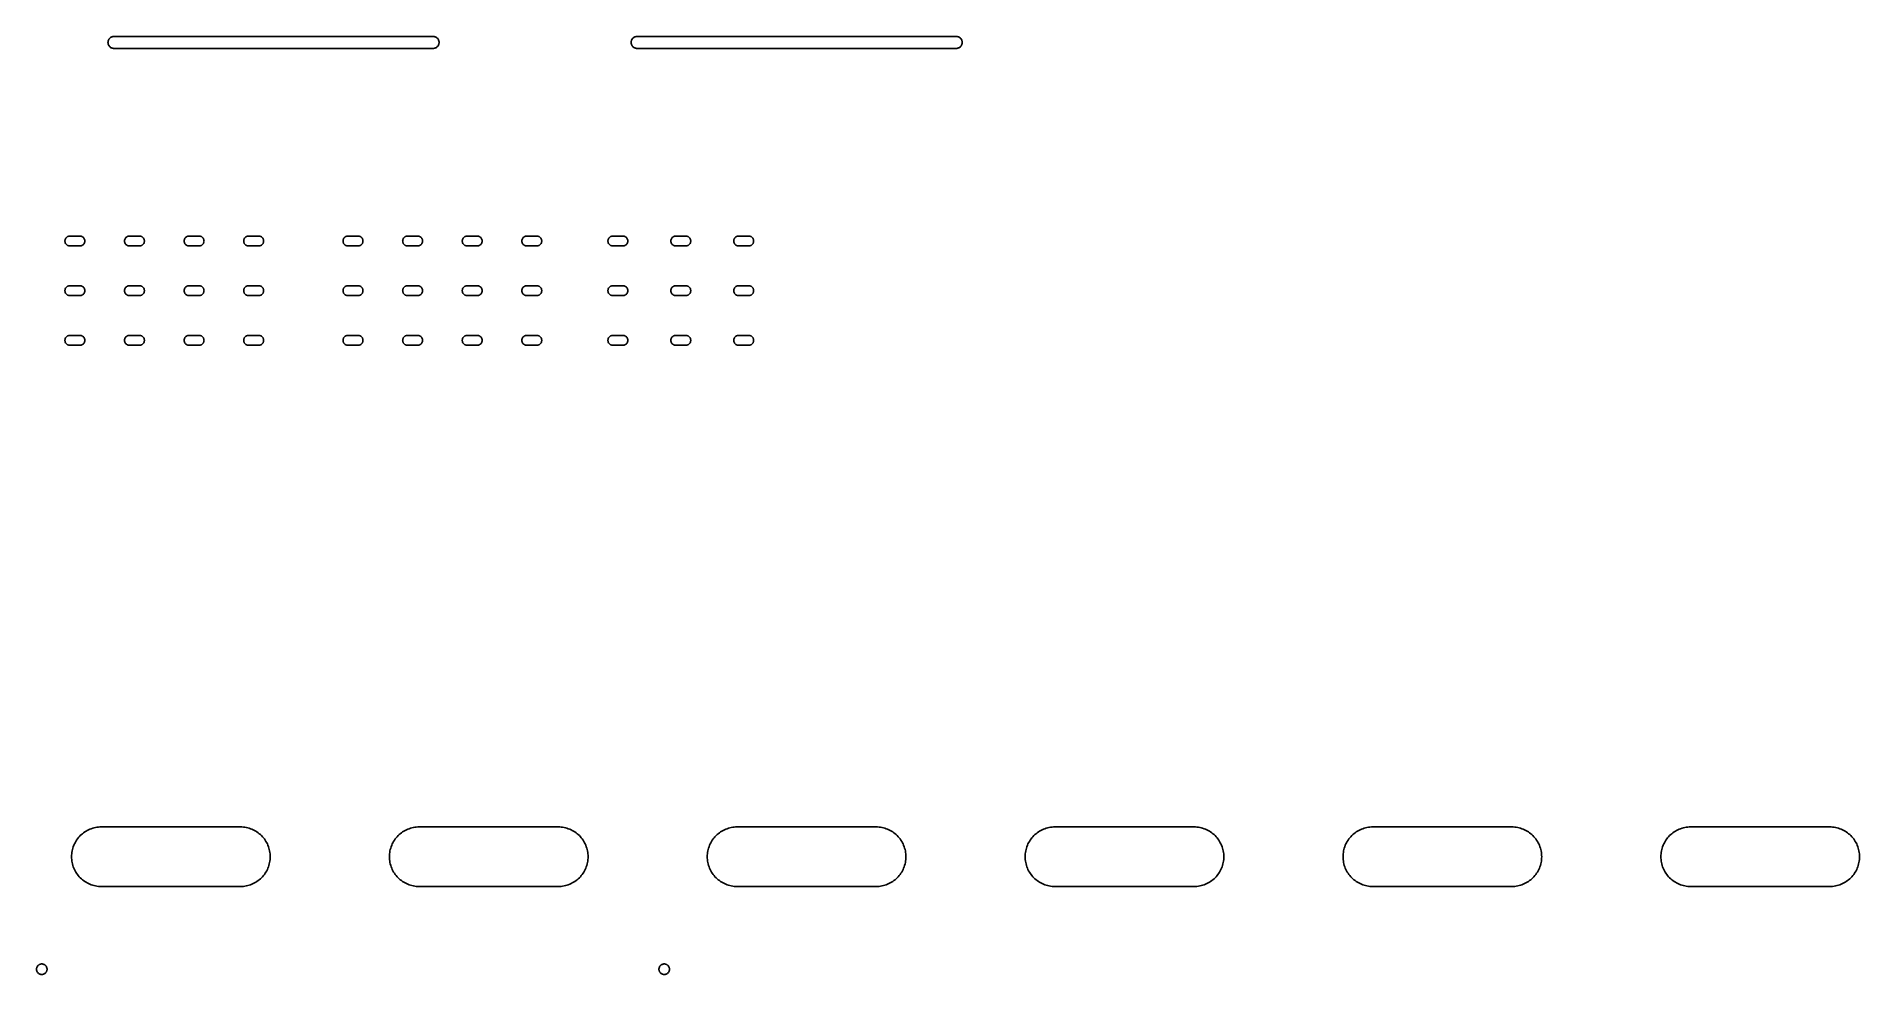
# Model space of a CAD drawing. Header units: millimetres. Extents: x 10 to 561, y -326 to -42.
import ezdxf

# ---------------------------------------------------------------- set-up
doc = ezdxf.new("R2010")
doc.units = ezdxf.units.MM
doc.layers.add('cut_inner', color=7, linetype='Continuous')

msp = doc.modelspace()

# ---------------------------------------------------------------- linework, layer by layer
at = {"layer": 'cut_inner'}
for points in [[(33.8, -45.8), (130.2, -45.8), (130.38, -45.79), (130.55, -45.77), (130.72, -45.72), (130.89, -45.66), (131.05, -45.59), (131.2, -45.5), (131.34, -45.39), (131.47, -45.27), (131.59, -45.14), (131.7, -45), (131.79, -44.85), (131.86, -44.69), (131.92, -44.52), (131.97, -44.35), (131.99, -44.18), (132, -44), (132, -44), (131.99, -43.82), (131.97, -43.65), (131.92, -43.48), (131.86, -43.31), (131.79, -43.15), (131.7, -43), (131.59, -42.86), (131.47, -42.73), (131.34, -42.61), (131.2, -42.5), (131.05, -42.41), (130.89, -42.34), (130.72, -42.28), (130.55, -42.23), (130.38, -42.21), (130.2, -42.2), (33.8, -42.2), (33.62, -42.21), (33.45, -42.23), (33.28, -42.28), (33.11, -42.34), (32.95, -42.41), (32.8, -42.5), (32.66, -42.61), (32.53, -42.73), (32.41, -42.86), (32.3, -43), (32.21, -43.15), (32.14, -43.31), (32.08, -43.48), (32.03, -43.65), (32.01, -43.82), (32, -44), (32, -44), (32.01, -44.18), (32.03, -44.35), (32.08, -44.52), (32.14, -44.69), (32.21, -44.85), (32.3, -45), (32.41, -45.14), (32.53, -45.27), (32.66, -45.39), (32.8, -45.5), (32.95, -45.59), (33.11, -45.66), (33.28, -45.72), (33.45, -45.77), (33.62, -45.79), (33.8, -45.8)], [(191.8, -45.8), (288.2, -45.8), (288.38, -45.79), (288.55, -45.77), (288.72, -45.72), (288.89, -45.66), (289.05, -45.59), (289.2, -45.5), (289.34, -45.39), (289.47, -45.27), (289.59, -45.14), (289.7, -45), (289.79, -44.85), (289.86, -44.69), (289.92, -44.52), (289.97, -44.35), (289.99, -44.18), (290, -44), (290, -44), (289.99, -43.82), (289.97, -43.65), (289.92, -43.48), (289.86, -43.31), (289.79, -43.15), (289.7, -43), (289.59, -42.86), (289.47, -42.73), (289.34, -42.61), (289.2, -42.5), (289.05, -42.41), (288.89, -42.34), (288.72, -42.28), (288.55, -42.23), (288.38, -42.21), (288.2, -42.2), (191.8, -42.2), (191.62, -42.21), (191.45, -42.23), (191.28, -42.28), (191.11, -42.34), (190.95, -42.41), (190.8, -42.5), (190.66, -42.61), (190.53, -42.73), (190.41, -42.86), (190.3, -43), (190.21, -43.15), (190.14, -43.31), (190.08, -43.48), (190.03, -43.65), (190.01, -43.82), (190, -44), (190, -44), (190.01, -44.18), (190.03, -44.35), (190.08, -44.52), (190.14, -44.69), (190.21, -44.85), (190.3, -45), (190.41, -45.14), (190.53, -45.27), (190.66, -45.39), (190.8, -45.5), (190.95, -45.59), (191.11, -45.66), (191.28, -45.72), (191.45, -45.77), (191.62, -45.79), (191.8, -45.8)], [(20.5, -105.5), (23.5, -105.5), (23.65, -105.49), (23.79, -105.47), (23.94, -105.44), (24.07, -105.39), (24.21, -105.32), (24.33, -105.25), (24.45, -105.16), (24.56, -105.06), (24.66, -104.95), (24.75, -104.83), (24.82, -104.71), (24.89, -104.57), (24.94, -104.44), (24.97, -104.29), (24.99, -104.15), (25, -104), (25, -104), (24.99, -103.85), (24.97, -103.71), (24.94, -103.56), (24.89, -103.43), (24.82, -103.29), (24.75, -103.17), (24.66, -103.05), (24.56, -102.94), (24.45, -102.84), (24.33, -102.75), (24.21, -102.68), (24.07, -102.61), (23.94, -102.56), (23.79, -102.53), (23.65, -102.51), (23.5, -102.5), (20.5, -102.5), (20.35, -102.51), (20.21, -102.53), (20.06, -102.56), (19.93, -102.61), (19.79, -102.68), (19.67, -102.75), (19.55, -102.84), (19.44, -102.94), (19.34, -103.05), (19.25, -103.17), (19.18, -103.29), (19.11, -103.43), (19.06, -103.56), (19.03, -103.71), (19.01, -103.85), (19, -104), (19, -104), (19.01, -104.15), (19.03, -104.29), (19.06, -104.44), (19.11, -104.57), (19.18, -104.71), (19.25, -104.83), (19.34, -104.95), (19.44, -105.06), (19.55, -105.16), (19.67, -105.25), (19.79, -105.32), (19.93, -105.39), (20.06, -105.44), (20.21, -105.47), (20.35, -105.49), (20.5, -105.5)], [(38.5, -105.5), (41.5, -105.5), (41.65, -105.49), (41.79, -105.47), (41.94, -105.44), (42.07, -105.39), (42.21, -105.32), (42.33, -105.25), (42.45, -105.16), (42.56, -105.06), (42.66, -104.95), (42.75, -104.83), (42.82, -104.71), (42.89, -104.57), (42.94, -104.44), (42.97, -104.29), (42.99, -104.15), (43, -104), (43, -104), (42.99, -103.85), (42.97, -103.71), (42.94, -103.56), (42.89, -103.43), (42.82, -103.29), (42.75, -103.17), (42.66, -103.05), (42.56, -102.94), (42.45, -102.84), (42.33, -102.75), (42.21, -102.68), (42.07, -102.61), (41.94, -102.56), (41.79, -102.53), (41.65, -102.51), (41.5, -102.5), (38.5, -102.5), (38.35, -102.51), (38.21, -102.53), (38.06, -102.56), (37.93, -102.61), (37.79, -102.68), (37.67, -102.75), (37.55, -102.84), (37.44, -102.94), (37.34, -103.05), (37.25, -103.17), (37.18, -103.29), (37.11, -103.43), (37.06, -103.56), (37.03, -103.71), (37.01, -103.85), (37, -104), (37, -104), (37.01, -104.15), (37.03, -104.29), (37.06, -104.44), (37.11, -104.57), (37.18, -104.71), (37.25, -104.83), (37.34, -104.95), (37.44, -105.06), (37.55, -105.16), (37.67, -105.25), (37.79, -105.32), (37.93, -105.39), (38.06, -105.44), (38.21, -105.47), (38.35, -105.49), (38.5, -105.5)], [(56.5, -105.5), (59.5, -105.5), (59.65, -105.49), (59.79, -105.47), (59.94, -105.44), (60.07, -105.39), (60.21, -105.32), (60.33, -105.25), (60.45, -105.16), (60.56, -105.06), (60.66, -104.95), (60.75, -104.83), (60.82, -104.71), (60.89, -104.57), (60.94, -104.44), (60.97, -104.29), (60.99, -104.15), (61, -104), (61, -104), (60.99, -103.85), (60.97, -103.71), (60.94, -103.56), (60.89, -103.43), (60.82, -103.29), (60.75, -103.17), (60.66, -103.05), (60.56, -102.94), (60.45, -102.84), (60.33, -102.75), (60.21, -102.68), (60.07, -102.61), (59.94, -102.56), (59.79, -102.53), (59.65, -102.51), (59.5, -102.5), (56.5, -102.5), (56.35, -102.51), (56.21, -102.53), (56.06, -102.56), (55.93, -102.61), (55.79, -102.68), (55.67, -102.75), (55.55, -102.84), (55.44, -102.94), (55.34, -103.05), (55.25, -103.17), (55.18, -103.29), (55.11, -103.43), (55.06, -103.56), (55.03, -103.71), (55.01, -103.85), (55, -104), (55, -104), (55.01, -104.15), (55.03, -104.29), (55.06, -104.44), (55.11, -104.57), (55.18, -104.71), (55.25, -104.83), (55.34, -104.95), (55.44, -105.06), (55.55, -105.16), (55.67, -105.25), (55.79, -105.32), (55.93, -105.39), (56.06, -105.44), (56.21, -105.47), (56.35, -105.49), (56.5, -105.5)], [(74.5, -105.5), (77.5, -105.5), (77.65, -105.49), (77.79, -105.47), (77.94, -105.44), (78.07, -105.39), (78.21, -105.32), (78.33, -105.25), (78.45, -105.16), (78.56, -105.06), (78.66, -104.95), (78.75, -104.83), (78.82, -104.71), (78.89, -104.57), (78.94, -104.44), (78.97, -104.29), (78.99, -104.15), (79, -104), (79, -104), (78.99, -103.85), (78.97, -103.71), (78.94, -103.56), (78.89, -103.43), (78.82, -103.29), (78.75, -103.17), (78.66, -103.05), (78.56, -102.94), (78.45, -102.84), (78.33, -102.75), (78.21, -102.68), (78.07, -102.61), (77.94, -102.56), (77.79, -102.53), (77.65, -102.51), (77.5, -102.5), (74.5, -102.5), (74.35, -102.51), (74.21, -102.53), (74.06, -102.56), (73.93, -102.61), (73.79, -102.68), (73.67, -102.75), (73.55, -102.84), (73.44, -102.94), (73.34, -103.05), (73.25, -103.17), (73.18, -103.29), (73.11, -103.43), (73.06, -103.56), (73.03, -103.71), (73.01, -103.85), (73, -104), (73, -104), (73.01, -104.15), (73.03, -104.29), (73.06, -104.44), (73.11, -104.57), (73.18, -104.71), (73.25, -104.83), (73.34, -104.95), (73.44, -105.06), (73.55, -105.16), (73.67, -105.25), (73.79, -105.32), (73.93, -105.39), (74.06, -105.44), (74.21, -105.47), (74.35, -105.49), (74.5, -105.5)], [(104.5, -105.5), (107.5, -105.5), (107.65, -105.49), (107.79, -105.47), (107.94, -105.44), (108.07, -105.39), (108.21, -105.32), (108.33, -105.25), (108.45, -105.16), (108.56, -105.06), (108.66, -104.95), (108.75, -104.83), (108.82, -104.71), (108.89, -104.57), (108.94, -104.44), (108.97, -104.29), (108.99, -104.15), (109, -104), (109, -104), (108.99, -103.85), (108.97, -103.71), (108.94, -103.56), (108.89, -103.43), (108.82, -103.29), (108.75, -103.17), (108.66, -103.05), (108.56, -102.94), (108.45, -102.84), (108.33, -102.75), (108.21, -102.68), (108.07, -102.61), (107.94, -102.56), (107.79, -102.53), (107.65, -102.51), (107.5, -102.5), (104.5, -102.5), (104.35, -102.51), (104.21, -102.53), (104.06, -102.56), (103.93, -102.61), (103.79, -102.68), (103.67, -102.75), (103.55, -102.84), (103.44, -102.94), (103.34, -103.05), (103.25, -103.17), (103.18, -103.29), (103.11, -103.43), (103.06, -103.56), (103.03, -103.71), (103.01, -103.85), (103, -104), (103, -104), (103.01, -104.15), (103.03, -104.29), (103.06, -104.44), (103.11, -104.57), (103.18, -104.71), (103.25, -104.83), (103.34, -104.95), (103.44, -105.06), (103.55, -105.16), (103.67, -105.25), (103.79, -105.32), (103.93, -105.39), (104.06, -105.44), (104.21, -105.47), (104.35, -105.49), (104.5, -105.5)], [(122.5, -105.5), (125.5, -105.5), (125.65, -105.49), (125.79, -105.47), (125.94, -105.44), (126.07, -105.39), (126.21, -105.32), (126.33, -105.25), (126.45, -105.16), (126.56, -105.06), (126.66, -104.95), (126.75, -104.83), (126.82, -104.71), (126.89, -104.57), (126.94, -104.44), (126.97, -104.29), (126.99, -104.15), (127, -104), (127, -104), (126.99, -103.85), (126.97, -103.71), (126.94, -103.56), (126.89, -103.43), (126.82, -103.29), (126.75, -103.17), (126.66, -103.05), (126.56, -102.94), (126.45, -102.84), (126.33, -102.75), (126.21, -102.68), (126.07, -102.61), (125.94, -102.56), (125.79, -102.53), (125.65, -102.51), (125.5, -102.5), (122.5, -102.5), (122.35, -102.51), (122.21, -102.53), (122.06, -102.56), (121.93, -102.61), (121.79, -102.68), (121.67, -102.75), (121.55, -102.84), (121.44, -102.94), (121.34, -103.05), (121.25, -103.17), (121.18, -103.29), (121.11, -103.43), (121.06, -103.56), (121.03, -103.71), (121.01, -103.85), (121, -104), (121, -104), (121.01, -104.15), (121.03, -104.29), (121.06, -104.44), (121.11, -104.57), (121.18, -104.71), (121.25, -104.83), (121.34, -104.95), (121.44, -105.06), (121.55, -105.16), (121.67, -105.25), (121.79, -105.32), (121.93, -105.39), (122.06, -105.44), (122.21, -105.47), (122.35, -105.49), (122.5, -105.5)], [(140.5, -105.5), (143.5, -105.5), (143.65, -105.49), (143.79, -105.47), (143.94, -105.44), (144.07, -105.39), (144.21, -105.32), (144.33, -105.25), (144.45, -105.16), (144.56, -105.06), (144.66, -104.95), (144.75, -104.83), (144.82, -104.71), (144.89, -104.57), (144.94, -104.44), (144.97, -104.29), (144.99, -104.15), (145, -104), (145, -104), (144.99, -103.85), (144.97, -103.71), (144.94, -103.56), (144.89, -103.43), (144.82, -103.29), (144.75, -103.17), (144.66, -103.05), (144.56, -102.94), (144.45, -102.84), (144.33, -102.75), (144.21, -102.68), (144.07, -102.61), (143.94, -102.56), (143.79, -102.53), (143.65, -102.51), (143.5, -102.5), (140.5, -102.5), (140.35, -102.51), (140.21, -102.53), (140.06, -102.56), (139.93, -102.61), (139.79, -102.68), (139.67, -102.75), (139.55, -102.84), (139.44, -102.94), (139.34, -103.05), (139.25, -103.17), (139.18, -103.29), (139.11, -103.43), (139.06, -103.56), (139.03, -103.71), (139.01, -103.85), (139, -104), (139, -104), (139.01, -104.15), (139.03, -104.29), (139.06, -104.44), (139.11, -104.57), (139.18, -104.71), (139.25, -104.83), (139.34, -104.95), (139.44, -105.06), (139.55, -105.16), (139.67, -105.25), (139.79, -105.32), (139.93, -105.39), (140.06, -105.44), (140.21, -105.47), (140.35, -105.49), (140.5, -105.5)], [(158.5, -105.5), (161.5, -105.5), (161.65, -105.49), (161.79, -105.47), (161.94, -105.44), (162.07, -105.39), (162.21, -105.32), (162.33, -105.25), (162.45, -105.16), (162.56, -105.06), (162.66, -104.95), (162.75, -104.83), (162.82, -104.71), (162.89, -104.57), (162.94, -104.44), (162.97, -104.29), (162.99, -104.15), (163, -104), (163, -104), (162.99, -103.85), (162.97, -103.71), (162.94, -103.56), (162.89, -103.43), (162.82, -103.29), (162.75, -103.17), (162.66, -103.05), (162.56, -102.94), (162.45, -102.84), (162.33, -102.75), (162.21, -102.68), (162.07, -102.61), (161.94, -102.56), (161.79, -102.53), (161.65, -102.51), (161.5, -102.5), (158.5, -102.5), (158.35, -102.51), (158.21, -102.53), (158.06, -102.56), (157.93, -102.61), (157.79, -102.68), (157.67, -102.75), (157.55, -102.84), (157.44, -102.94), (157.34, -103.05), (157.25, -103.17), (157.18, -103.29), (157.11, -103.43), (157.06, -103.56), (157.03, -103.71), (157.01, -103.85), (157, -104), (157, -104), (157.01, -104.15), (157.03, -104.29), (157.06, -104.44), (157.11, -104.57), (157.18, -104.71), (157.25, -104.83), (157.34, -104.95), (157.44, -105.06), (157.55, -105.16), (157.67, -105.25), (157.79, -105.32), (157.93, -105.39), (158.06, -105.44), (158.21, -105.47), (158.35, -105.49), (158.5, -105.5)], [(184.5, -105.5), (187.5, -105.5), (187.65, -105.49), (187.79, -105.47), (187.94, -105.44), (188.07, -105.39), (188.21, -105.32), (188.33, -105.25), (188.45, -105.16), (188.56, -105.06), (188.66, -104.95), (188.75, -104.83), (188.82, -104.71), (188.89, -104.57), (188.94, -104.44), (188.97, -104.29), (188.99, -104.15), (189, -104), (189, -104), (188.99, -103.85), (188.97, -103.71), (188.94, -103.56), (188.89, -103.43), (188.82, -103.29), (188.75, -103.17), (188.66, -103.05), (188.56, -102.94), (188.45, -102.84), (188.33, -102.75), (188.21, -102.68), (188.07, -102.61), (187.94, -102.56), (187.79, -102.53), (187.65, -102.51), (187.5, -102.5), (184.5, -102.5), (184.35, -102.51), (184.21, -102.53), (184.06, -102.56), (183.93, -102.61), (183.79, -102.68), (183.67, -102.75), (183.55, -102.84), (183.44, -102.94), (183.34, -103.05), (183.25, -103.17), (183.18, -103.29), (183.11, -103.43), (183.06, -103.56), (183.03, -103.71), (183.01, -103.85), (183, -104), (183, -104), (183.01, -104.15), (183.03, -104.29), (183.06, -104.44), (183.11, -104.57), (183.18, -104.71), (183.25, -104.83), (183.34, -104.95), (183.44, -105.06), (183.55, -105.16), (183.67, -105.25), (183.79, -105.32), (183.93, -105.39), (184.06, -105.44), (184.21, -105.47), (184.35, -105.49), (184.5, -105.5)], [(203.5, -105.5), (206.5, -105.5), (206.65, -105.49), (206.79, -105.47), (206.94, -105.44), (207.07, -105.39), (207.21, -105.32), (207.33, -105.25), (207.45, -105.16), (207.56, -105.06), (207.66, -104.95), (207.75, -104.83), (207.82, -104.71), (207.89, -104.57), (207.94, -104.44), (207.97, -104.29), (207.99, -104.15), (208, -104), (208, -104), (207.99, -103.85), (207.97, -103.71), (207.94, -103.56), (207.89, -103.43), (207.82, -103.29), (207.75, -103.17), (207.66, -103.05), (207.56, -102.94), (207.45, -102.84), (207.33, -102.75), (207.21, -102.68), (207.07, -102.61), (206.94, -102.56), (206.79, -102.53), (206.65, -102.51), (206.5, -102.5), (203.5, -102.5), (203.35, -102.51), (203.21, -102.53), (203.06, -102.56), (202.93, -102.61), (202.79, -102.68), (202.67, -102.75), (202.55, -102.84), (202.44, -102.94), (202.34, -103.05), (202.25, -103.17), (202.18, -103.29), (202.11, -103.43), (202.06, -103.56), (202.03, -103.71), (202.01, -103.85), (202, -104), (202, -104), (202.01, -104.15), (202.03, -104.29), (202.06, -104.44), (202.11, -104.57), (202.18, -104.71), (202.25, -104.83), (202.34, -104.95), (202.44, -105.06), (202.55, -105.16), (202.67, -105.25), (202.79, -105.32), (202.93, -105.39), (203.06, -105.44), (203.21, -105.47), (203.35, -105.49), (203.5, -105.5)], [(222.5, -105.5), (225.5, -105.5), (225.65, -105.49), (225.79, -105.47), (225.94, -105.44), (226.07, -105.39), (226.21, -105.32), (226.33, -105.25), (226.45, -105.16), (226.56, -105.06), (226.66, -104.95), (226.75, -104.83), (226.82, -104.71), (226.89, -104.57), (226.94, -104.44), (226.97, -104.29), (226.99, -104.15), (227, -104), (227, -104), (226.99, -103.85), (226.97, -103.71), (226.94, -103.56), (226.89, -103.43), (226.82, -103.29), (226.75, -103.17), (226.66, -103.05), (226.56, -102.94), (226.45, -102.84), (226.33, -102.75), (226.21, -102.68), (226.07, -102.61), (225.94, -102.56), (225.79, -102.53), (225.65, -102.51), (225.5, -102.5), (222.5, -102.5), (222.35, -102.51), (222.21, -102.53), (222.06, -102.56), (221.93, -102.61), (221.79, -102.68), (221.67, -102.75), (221.55, -102.84), (221.44, -102.94), (221.34, -103.05), (221.25, -103.17), (221.18, -103.29), (221.11, -103.43), (221.06, -103.56), (221.03, -103.71), (221.01, -103.85), (221, -104), (221, -104), (221.01, -104.15), (221.03, -104.29), (221.06, -104.44), (221.11, -104.57), (221.18, -104.71), (221.25, -104.83), (221.34, -104.95), (221.44, -105.06), (221.55, -105.16), (221.67, -105.25), (221.79, -105.32), (221.93, -105.39), (222.06, -105.44), (222.21, -105.47), (222.35, -105.49), (222.5, -105.5)], [(20.5, -120.5), (23.5, -120.5), (23.65, -120.49), (23.79, -120.47), (23.94, -120.44), (24.07, -120.39), (24.21, -120.32), (24.33, -120.25), (24.45, -120.16), (24.56, -120.06), (24.66, -119.95), (24.75, -119.83), (24.82, -119.71), (24.89, -119.57), (24.94, -119.44), (24.97, -119.29), (24.99, -119.15), (25, -119), (25, -119), (24.99, -118.85), (24.97, -118.71), (24.94, -118.56), (24.89, -118.43), (24.82, -118.29), (24.75, -118.17), (24.66, -118.05), (24.56, -117.94), (24.45, -117.84), (24.33, -117.75), (24.21, -117.68), (24.07, -117.61), (23.94, -117.56), (23.79, -117.53), (23.65, -117.51), (23.5, -117.5), (20.5, -117.5), (20.35, -117.51), (20.21, -117.53), (20.06, -117.56), (19.93, -117.61), (19.79, -117.68), (19.67, -117.75), (19.55, -117.84), (19.44, -117.94), (19.34, -118.05), (19.25, -118.17), (19.18, -118.29), (19.11, -118.43), (19.06, -118.56), (19.03, -118.71), (19.01, -118.85), (19, -119), (19, -119), (19.01, -119.15), (19.03, -119.29), (19.06, -119.44), (19.11, -119.57), (19.18, -119.71), (19.25, -119.83), (19.34, -119.95), (19.44, -120.06), (19.55, -120.16), (19.67, -120.25), (19.79, -120.32), (19.93, -120.39), (20.06, -120.44), (20.21, -120.47), (20.35, -120.49), (20.5, -120.5)], [(38.5, -120.5), (41.5, -120.5), (41.65, -120.49), (41.79, -120.47), (41.94, -120.44), (42.07, -120.39), (42.21, -120.32), (42.33, -120.25), (42.45, -120.16), (42.56, -120.06), (42.66, -119.95), (42.75, -119.83), (42.82, -119.71), (42.89, -119.57), (42.94, -119.44), (42.97, -119.29), (42.99, -119.15), (43, -119), (43, -119), (42.99, -118.85), (42.97, -118.71), (42.94, -118.56), (42.89, -118.43), (42.82, -118.29), (42.75, -118.17), (42.66, -118.05), (42.56, -117.94), (42.45, -117.84), (42.33, -117.75), (42.21, -117.68), (42.07, -117.61), (41.94, -117.56), (41.79, -117.53), (41.65, -117.51), (41.5, -117.5), (38.5, -117.5), (38.35, -117.51), (38.21, -117.53), (38.06, -117.56), (37.93, -117.61), (37.79, -117.68), (37.67, -117.75), (37.55, -117.84), (37.44, -117.94), (37.34, -118.05), (37.25, -118.17), (37.18, -118.29), (37.11, -118.43), (37.06, -118.56), (37.03, -118.71), (37.01, -118.85), (37, -119), (37, -119), (37.01, -119.15), (37.03, -119.29), (37.06, -119.44), (37.11, -119.57), (37.18, -119.71), (37.25, -119.83), (37.34, -119.95), (37.44, -120.06), (37.55, -120.16), (37.67, -120.25), (37.79, -120.32), (37.93, -120.39), (38.06, -120.44), (38.21, -120.47), (38.35, -120.49), (38.5, -120.5)], [(56.5, -120.5), (59.5, -120.5), (59.65, -120.49), (59.79, -120.47), (59.94, -120.44), (60.07, -120.39), (60.21, -120.32), (60.33, -120.25), (60.45, -120.16), (60.56, -120.06), (60.66, -119.95), (60.75, -119.83), (60.82, -119.71), (60.89, -119.57), (60.94, -119.44), (60.97, -119.29), (60.99, -119.15), (61, -119), (61, -119), (60.99, -118.85), (60.97, -118.71), (60.94, -118.56), (60.89, -118.43), (60.82, -118.29), (60.75, -118.17), (60.66, -118.05), (60.56, -117.94), (60.45, -117.84), (60.33, -117.75), (60.21, -117.68), (60.07, -117.61), (59.94, -117.56), (59.79, -117.53), (59.65, -117.51), (59.5, -117.5), (56.5, -117.5), (56.35, -117.51), (56.21, -117.53), (56.06, -117.56), (55.93, -117.61), (55.79, -117.68), (55.67, -117.75), (55.55, -117.84), (55.44, -117.94), (55.34, -118.05), (55.25, -118.17), (55.18, -118.29), (55.11, -118.43), (55.06, -118.56), (55.03, -118.71), (55.01, -118.85), (55, -119), (55, -119), (55.01, -119.15), (55.03, -119.29), (55.06, -119.44), (55.11, -119.57), (55.18, -119.71), (55.25, -119.83), (55.34, -119.95), (55.44, -120.06), (55.55, -120.16), (55.67, -120.25), (55.79, -120.32), (55.93, -120.39), (56.06, -120.44), (56.21, -120.47), (56.35, -120.49), (56.5, -120.5)], [(74.5, -120.5), (77.5, -120.5), (77.65, -120.49), (77.79, -120.47), (77.94, -120.44), (78.07, -120.39), (78.21, -120.32), (78.33, -120.25), (78.45, -120.16), (78.56, -120.06), (78.66, -119.95), (78.75, -119.83), (78.82, -119.71), (78.89, -119.57), (78.94, -119.44), (78.97, -119.29), (78.99, -119.15), (79, -119), (79, -119), (78.99, -118.85), (78.97, -118.71), (78.94, -118.56), (78.89, -118.43), (78.82, -118.29), (78.75, -118.17), (78.66, -118.05), (78.56, -117.94), (78.45, -117.84), (78.33, -117.75), (78.21, -117.68), (78.07, -117.61), (77.94, -117.56), (77.79, -117.53), (77.65, -117.51), (77.5, -117.5), (74.5, -117.5), (74.35, -117.51), (74.21, -117.53), (74.06, -117.56), (73.93, -117.61), (73.79, -117.68), (73.67, -117.75), (73.55, -117.84), (73.44, -117.94), (73.34, -118.05), (73.25, -118.17), (73.18, -118.29), (73.11, -118.43), (73.06, -118.56), (73.03, -118.71), (73.01, -118.85), (73, -119), (73, -119), (73.01, -119.15), (73.03, -119.29), (73.06, -119.44), (73.11, -119.57), (73.18, -119.71), (73.25, -119.83), (73.34, -119.95), (73.44, -120.06), (73.55, -120.16), (73.67, -120.25), (73.79, -120.32), (73.93, -120.39), (74.06, -120.44), (74.21, -120.47), (74.35, -120.49), (74.5, -120.5)], [(104.5, -120.5), (107.5, -120.5), (107.65, -120.49), (107.79, -120.47), (107.94, -120.44), (108.07, -120.39), (108.21, -120.32), (108.33, -120.25), (108.45, -120.16), (108.56, -120.06), (108.66, -119.95), (108.75, -119.83), (108.82, -119.71), (108.89, -119.57), (108.94, -119.44), (108.97, -119.29), (108.99, -119.15), (109, -119), (109, -119), (108.99, -118.85), (108.97, -118.71), (108.94, -118.56), (108.89, -118.43), (108.82, -118.29), (108.75, -118.17), (108.66, -118.05), (108.56, -117.94), (108.45, -117.84), (108.33, -117.75), (108.21, -117.68), (108.07, -117.61), (107.94, -117.56), (107.79, -117.53), (107.65, -117.51), (107.5, -117.5), (104.5, -117.5), (104.35, -117.51), (104.21, -117.53), (104.06, -117.56), (103.93, -117.61), (103.79, -117.68), (103.67, -117.75), (103.55, -117.84), (103.44, -117.94), (103.34, -118.05), (103.25, -118.17), (103.18, -118.29), (103.11, -118.43), (103.06, -118.56), (103.03, -118.71), (103.01, -118.85), (103, -119), (103, -119), (103.01, -119.15), (103.03, -119.29), (103.06, -119.44), (103.11, -119.57), (103.18, -119.71), (103.25, -119.83), (103.34, -119.95), (103.44, -120.06), (103.55, -120.16), (103.67, -120.25), (103.79, -120.32), (103.93, -120.39), (104.06, -120.44), (104.21, -120.47), (104.35, -120.49), (104.5, -120.5)], [(122.5, -120.5), (125.5, -120.5), (125.65, -120.49), (125.79, -120.47), (125.94, -120.44), (126.07, -120.39), (126.21, -120.32), (126.33, -120.25), (126.45, -120.16), (126.56, -120.06), (126.66, -119.95), (126.75, -119.83), (126.82, -119.71), (126.89, -119.57), (126.94, -119.44), (126.97, -119.29), (126.99, -119.15), (127, -119), (127, -119), (126.99, -118.85), (126.97, -118.71), (126.94, -118.56), (126.89, -118.43), (126.82, -118.29), (126.75, -118.17), (126.66, -118.05), (126.56, -117.94), (126.45, -117.84), (126.33, -117.75), (126.21, -117.68), (126.07, -117.61), (125.94, -117.56), (125.79, -117.53), (125.65, -117.51), (125.5, -117.5), (122.5, -117.5), (122.35, -117.51), (122.21, -117.53), (122.06, -117.56), (121.93, -117.61), (121.79, -117.68), (121.67, -117.75), (121.55, -117.84), (121.44, -117.94), (121.34, -118.05), (121.25, -118.17), (121.18, -118.29), (121.11, -118.43), (121.06, -118.56), (121.03, -118.71), (121.01, -118.85), (121, -119), (121, -119), (121.01, -119.15), (121.03, -119.29), (121.06, -119.44), (121.11, -119.57), (121.18, -119.71), (121.25, -119.83), (121.34, -119.95), (121.44, -120.06), (121.55, -120.16), (121.67, -120.25), (121.79, -120.32), (121.93, -120.39), (122.06, -120.44), (122.21, -120.47), (122.35, -120.49), (122.5, -120.5)], [(140.5, -120.5), (143.5, -120.5), (143.65, -120.49), (143.79, -120.47), (143.94, -120.44), (144.07, -120.39), (144.21, -120.32), (144.33, -120.25), (144.45, -120.16), (144.56, -120.06), (144.66, -119.95), (144.75, -119.83), (144.82, -119.71), (144.89, -119.57), (144.94, -119.44), (144.97, -119.29), (144.99, -119.15), (145, -119), (145, -119), (144.99, -118.85), (144.97, -118.71), (144.94, -118.56), (144.89, -118.43), (144.82, -118.29), (144.75, -118.17), (144.66, -118.05), (144.56, -117.94), (144.45, -117.84), (144.33, -117.75), (144.21, -117.68), (144.07, -117.61), (143.94, -117.56), (143.79, -117.53), (143.65, -117.51), (143.5, -117.5), (140.5, -117.5), (140.35, -117.51), (140.21, -117.53), (140.06, -117.56), (139.93, -117.61), (139.79, -117.68), (139.67, -117.75), (139.55, -117.84), (139.44, -117.94), (139.34, -118.05), (139.25, -118.17), (139.18, -118.29), (139.11, -118.43), (139.06, -118.56), (139.03, -118.71), (139.01, -118.85), (139, -119), (139, -119), (139.01, -119.15), (139.03, -119.29), (139.06, -119.44), (139.11, -119.57), (139.18, -119.71), (139.25, -119.83), (139.34, -119.95), (139.44, -120.06), (139.55, -120.16), (139.67, -120.25), (139.79, -120.32), (139.93, -120.39), (140.06, -120.44), (140.21, -120.47), (140.35, -120.49), (140.5, -120.5)], [(158.5, -120.5), (161.5, -120.5), (161.65, -120.49), (161.79, -120.47), (161.94, -120.44), (162.07, -120.39), (162.21, -120.32), (162.33, -120.25), (162.45, -120.16), (162.56, -120.06), (162.66, -119.95), (162.75, -119.83), (162.82, -119.71), (162.89, -119.57), (162.94, -119.44), (162.97, -119.29), (162.99, -119.15), (163, -119), (163, -119), (162.99, -118.85), (162.97, -118.71), (162.94, -118.56), (162.89, -118.43), (162.82, -118.29), (162.75, -118.17), (162.66, -118.05), (162.56, -117.94), (162.45, -117.84), (162.33, -117.75), (162.21, -117.68), (162.07, -117.61), (161.94, -117.56), (161.79, -117.53), (161.65, -117.51), (161.5, -117.5), (158.5, -117.5), (158.35, -117.51), (158.21, -117.53), (158.06, -117.56), (157.93, -117.61), (157.79, -117.68), (157.67, -117.75), (157.55, -117.84), (157.44, -117.94), (157.34, -118.05), (157.25, -118.17), (157.18, -118.29), (157.11, -118.43), (157.06, -118.56), (157.03, -118.71), (157.01, -118.85), (157, -119), (157, -119), (157.01, -119.15), (157.03, -119.29), (157.06, -119.44), (157.11, -119.57), (157.18, -119.71), (157.25, -119.83), (157.34, -119.95), (157.44, -120.06), (157.55, -120.16), (157.67, -120.25), (157.79, -120.32), (157.93, -120.39), (158.06, -120.44), (158.21, -120.47), (158.35, -120.49), (158.5, -120.5)], [(184.5, -120.5), (187.5, -120.5), (187.65, -120.49), (187.79, -120.47), (187.94, -120.44), (188.07, -120.39), (188.21, -120.32), (188.33, -120.25), (188.45, -120.16), (188.56, -120.06), (188.66, -119.95), (188.75, -119.83), (188.82, -119.71), (188.89, -119.57), (188.94, -119.44), (188.97, -119.29), (188.99, -119.15), (189, -119), (189, -119), (188.99, -118.85), (188.97, -118.71), (188.94, -118.56), (188.89, -118.43), (188.82, -118.29), (188.75, -118.17), (188.66, -118.05), (188.56, -117.94), (188.45, -117.84), (188.33, -117.75), (188.21, -117.68), (188.07, -117.61), (187.94, -117.56), (187.79, -117.53), (187.65, -117.51), (187.5, -117.5), (184.5, -117.5), (184.35, -117.51), (184.21, -117.53), (184.06, -117.56), (183.93, -117.61), (183.79, -117.68), (183.67, -117.75), (183.55, -117.84), (183.44, -117.94), (183.34, -118.05), (183.25, -118.17), (183.18, -118.29), (183.11, -118.43), (183.06, -118.56), (183.03, -118.71), (183.01, -118.85), (183, -119), (183, -119), (183.01, -119.15), (183.03, -119.29), (183.06, -119.44), (183.11, -119.57), (183.18, -119.71), (183.25, -119.83), (183.34, -119.95), (183.44, -120.06), (183.55, -120.16), (183.67, -120.25), (183.79, -120.32), (183.93, -120.39), (184.06, -120.44), (184.21, -120.47), (184.35, -120.49), (184.5, -120.5)], [(203.5, -120.5), (206.5, -120.5), (206.65, -120.49), (206.79, -120.47), (206.94, -120.44), (207.07, -120.39), (207.21, -120.32), (207.33, -120.25), (207.45, -120.16), (207.56, -120.06), (207.66, -119.95), (207.75, -119.83), (207.82, -119.71), (207.89, -119.57), (207.94, -119.44), (207.97, -119.29), (207.99, -119.15), (208, -119), (208, -119), (207.99, -118.85), (207.97, -118.71), (207.94, -118.56), (207.89, -118.43), (207.82, -118.29), (207.75, -118.17), (207.66, -118.05), (207.56, -117.94), (207.45, -117.84), (207.33, -117.75), (207.21, -117.68), (207.07, -117.61), (206.94, -117.56), (206.79, -117.53), (206.65, -117.51), (206.5, -117.5), (203.5, -117.5), (203.35, -117.51), (203.21, -117.53), (203.06, -117.56), (202.93, -117.61), (202.79, -117.68), (202.67, -117.75), (202.55, -117.84), (202.44, -117.94), (202.34, -118.05), (202.25, -118.17), (202.18, -118.29), (202.11, -118.43), (202.06, -118.56), (202.03, -118.71), (202.01, -118.85), (202, -119), (202, -119), (202.01, -119.15), (202.03, -119.29), (202.06, -119.44), (202.11, -119.57), (202.18, -119.71), (202.25, -119.83), (202.34, -119.95), (202.44, -120.06), (202.55, -120.16), (202.67, -120.25), (202.79, -120.32), (202.93, -120.39), (203.06, -120.44), (203.21, -120.47), (203.35, -120.49), (203.5, -120.5)], [(222.5, -120.5), (225.5, -120.5), (225.65, -120.49), (225.79, -120.47), (225.94, -120.44), (226.07, -120.39), (226.21, -120.32), (226.33, -120.25), (226.45, -120.16), (226.56, -120.06), (226.66, -119.95), (226.75, -119.83), (226.82, -119.71), (226.89, -119.57), (226.94, -119.44), (226.97, -119.29), (226.99, -119.15), (227, -119), (227, -119), (226.99, -118.85), (226.97, -118.71), (226.94, -118.56), (226.89, -118.43), (226.82, -118.29), (226.75, -118.17), (226.66, -118.05), (226.56, -117.94), (226.45, -117.84), (226.33, -117.75), (226.21, -117.68), (226.07, -117.61), (225.94, -117.56), (225.79, -117.53), (225.65, -117.51), (225.5, -117.5), (222.5, -117.5), (222.35, -117.51), (222.21, -117.53), (222.06, -117.56), (221.93, -117.61), (221.79, -117.68), (221.67, -117.75), (221.55, -117.84), (221.44, -117.94), (221.34, -118.05), (221.25, -118.17), (221.18, -118.29), (221.11, -118.43), (221.06, -118.56), (221.03, -118.71), (221.01, -118.85), (221, -119), (221, -119), (221.01, -119.15), (221.03, -119.29), (221.06, -119.44), (221.11, -119.57), (221.18, -119.71), (221.25, -119.83), (221.34, -119.95), (221.44, -120.06), (221.55, -120.16), (221.67, -120.25), (221.79, -120.32), (221.93, -120.39), (222.06, -120.44), (222.21, -120.47), (222.35, -120.49), (222.5, -120.5)], [(20.5, -135.5), (23.5, -135.5), (23.65, -135.49), (23.79, -135.47), (23.94, -135.44), (24.07, -135.39), (24.21, -135.32), (24.33, -135.25), (24.45, -135.16), (24.56, -135.06), (24.66, -134.95), (24.75, -134.83), (24.82, -134.71), (24.89, -134.57), (24.94, -134.44), (24.97, -134.29), (24.99, -134.15), (25, -134), (25, -134), (24.99, -133.85), (24.97, -133.71), (24.94, -133.56), (24.89, -133.43), (24.82, -133.29), (24.75, -133.17), (24.66, -133.05), (24.56, -132.94), (24.45, -132.84), (24.33, -132.75), (24.21, -132.68), (24.07, -132.61), (23.94, -132.56), (23.79, -132.53), (23.65, -132.51), (23.5, -132.5), (20.5, -132.5), (20.35, -132.51), (20.21, -132.53), (20.06, -132.56), (19.93, -132.61), (19.79, -132.68), (19.67, -132.75), (19.55, -132.84), (19.44, -132.94), (19.34, -133.05), (19.25, -133.17), (19.18, -133.29), (19.11, -133.43), (19.06, -133.56), (19.03, -133.71), (19.01, -133.85), (19, -134), (19, -134), (19.01, -134.15), (19.03, -134.29), (19.06, -134.44), (19.11, -134.57), (19.18, -134.71), (19.25, -134.83), (19.34, -134.95), (19.44, -135.06), (19.55, -135.16), (19.67, -135.25), (19.79, -135.32), (19.93, -135.39), (20.06, -135.44), (20.21, -135.47), (20.35, -135.49), (20.5, -135.5)], [(38.5, -135.5), (41.5, -135.5), (41.65, -135.49), (41.79, -135.47), (41.94, -135.44), (42.07, -135.39), (42.21, -135.32), (42.33, -135.25), (42.45, -135.16), (42.56, -135.06), (42.66, -134.95), (42.75, -134.83), (42.82, -134.71), (42.89, -134.57), (42.94, -134.44), (42.97, -134.29), (42.99, -134.15), (43, -134), (43, -134), (42.99, -133.85), (42.97, -133.71), (42.94, -133.56), (42.89, -133.43), (42.82, -133.29), (42.75, -133.17), (42.66, -133.05), (42.56, -132.94), (42.45, -132.84), (42.33, -132.75), (42.21, -132.68), (42.07, -132.61), (41.94, -132.56), (41.79, -132.53), (41.65, -132.51), (41.5, -132.5), (38.5, -132.5), (38.35, -132.51), (38.21, -132.53), (38.06, -132.56), (37.93, -132.61), (37.79, -132.68), (37.67, -132.75), (37.55, -132.84), (37.44, -132.94), (37.34, -133.05), (37.25, -133.17), (37.18, -133.29), (37.11, -133.43), (37.06, -133.56), (37.03, -133.71), (37.01, -133.85), (37, -134), (37, -134), (37.01, -134.15), (37.03, -134.29), (37.06, -134.44), (37.11, -134.57), (37.18, -134.71), (37.25, -134.83), (37.34, -134.95), (37.44, -135.06), (37.55, -135.16), (37.67, -135.25), (37.79, -135.32), (37.93, -135.39), (38.06, -135.44), (38.21, -135.47), (38.35, -135.49), (38.5, -135.5)], [(56.5, -135.5), (59.5, -135.5), (59.65, -135.49), (59.79, -135.47), (59.94, -135.44), (60.07, -135.39), (60.21, -135.32), (60.33, -135.25), (60.45, -135.16), (60.56, -135.06), (60.66, -134.95), (60.75, -134.83), (60.82, -134.71), (60.89, -134.57), (60.94, -134.44), (60.97, -134.29), (60.99, -134.15), (61, -134), (61, -134), (60.99, -133.85), (60.97, -133.71), (60.94, -133.56), (60.89, -133.43), (60.82, -133.29), (60.75, -133.17), (60.66, -133.05), (60.56, -132.94), (60.45, -132.84), (60.33, -132.75), (60.21, -132.68), (60.07, -132.61), (59.94, -132.56), (59.79, -132.53), (59.65, -132.51), (59.5, -132.5), (56.5, -132.5), (56.35, -132.51), (56.21, -132.53), (56.06, -132.56), (55.93, -132.61), (55.79, -132.68), (55.67, -132.75), (55.55, -132.84), (55.44, -132.94), (55.34, -133.05), (55.25, -133.17), (55.18, -133.29), (55.11, -133.43), (55.06, -133.56), (55.03, -133.71), (55.01, -133.85), (55, -134), (55, -134), (55.01, -134.15), (55.03, -134.29), (55.06, -134.44), (55.11, -134.57), (55.18, -134.71), (55.25, -134.83), (55.34, -134.95), (55.44, -135.06), (55.55, -135.16), (55.67, -135.25), (55.79, -135.32), (55.93, -135.39), (56.06, -135.44), (56.21, -135.47), (56.35, -135.49), (56.5, -135.5)], [(74.5, -135.5), (77.5, -135.5), (77.65, -135.49), (77.79, -135.47), (77.94, -135.44), (78.07, -135.39), (78.21, -135.32), (78.33, -135.25), (78.45, -135.16), (78.56, -135.06), (78.66, -134.95), (78.75, -134.83), (78.82, -134.71), (78.89, -134.57), (78.94, -134.44), (78.97, -134.29), (78.99, -134.15), (79, -134), (79, -134), (78.99, -133.85), (78.97, -133.71), (78.94, -133.56), (78.89, -133.43), (78.82, -133.29), (78.75, -133.17), (78.66, -133.05), (78.56, -132.94), (78.45, -132.84), (78.33, -132.75), (78.21, -132.68), (78.07, -132.61), (77.94, -132.56), (77.79, -132.53), (77.65, -132.51), (77.5, -132.5), (74.5, -132.5), (74.35, -132.51), (74.21, -132.53), (74.06, -132.56), (73.93, -132.61), (73.79, -132.68), (73.67, -132.75), (73.55, -132.84), (73.44, -132.94), (73.34, -133.05), (73.25, -133.17), (73.18, -133.29), (73.11, -133.43), (73.06, -133.56), (73.03, -133.71), (73.01, -133.85), (73, -134), (73, -134), (73.01, -134.15), (73.03, -134.29), (73.06, -134.44), (73.11, -134.57), (73.18, -134.71), (73.25, -134.83), (73.34, -134.95), (73.44, -135.06), (73.55, -135.16), (73.67, -135.25), (73.79, -135.32), (73.93, -135.39), (74.06, -135.44), (74.21, -135.47), (74.35, -135.49), (74.5, -135.5)], [(104.5, -135.5), (107.5, -135.5), (107.65, -135.49), (107.79, -135.47), (107.94, -135.44), (108.07, -135.39), (108.21, -135.32), (108.33, -135.25), (108.45, -135.16), (108.56, -135.06), (108.66, -134.95), (108.75, -134.83), (108.82, -134.71), (108.89, -134.57), (108.94, -134.44), (108.97, -134.29), (108.99, -134.15), (109, -134), (109, -134), (108.99, -133.85), (108.97, -133.71), (108.94, -133.56), (108.89, -133.43), (108.82, -133.29), (108.75, -133.17), (108.66, -133.05), (108.56, -132.94), (108.45, -132.84), (108.33, -132.75), (108.21, -132.68), (108.07, -132.61), (107.94, -132.56), (107.79, -132.53), (107.65, -132.51), (107.5, -132.5), (104.5, -132.5), (104.35, -132.51), (104.21, -132.53), (104.06, -132.56), (103.93, -132.61), (103.79, -132.68), (103.67, -132.75), (103.55, -132.84), (103.44, -132.94), (103.34, -133.05), (103.25, -133.17), (103.18, -133.29), (103.11, -133.43), (103.06, -133.56), (103.03, -133.71), (103.01, -133.85), (103, -134), (103, -134), (103.01, -134.15), (103.03, -134.29), (103.06, -134.44), (103.11, -134.57), (103.18, -134.71), (103.25, -134.83), (103.34, -134.95), (103.44, -135.06), (103.55, -135.16), (103.67, -135.25), (103.79, -135.32), (103.93, -135.39), (104.06, -135.44), (104.21, -135.47), (104.35, -135.49), (104.5, -135.5)], [(122.5, -135.5), (125.5, -135.5), (125.65, -135.49), (125.79, -135.47), (125.94, -135.44), (126.07, -135.39), (126.21, -135.32), (126.33, -135.25), (126.45, -135.16), (126.56, -135.06), (126.66, -134.95), (126.75, -134.83), (126.82, -134.71), (126.89, -134.57), (126.94, -134.44), (126.97, -134.29), (126.99, -134.15), (127, -134), (127, -134), (126.99, -133.85), (126.97, -133.71), (126.94, -133.56), (126.89, -133.43), (126.82, -133.29), (126.75, -133.17), (126.66, -133.05), (126.56, -132.94), (126.45, -132.84), (126.33, -132.75), (126.21, -132.68), (126.07, -132.61), (125.94, -132.56), (125.79, -132.53), (125.65, -132.51), (125.5, -132.5), (122.5, -132.5), (122.35, -132.51), (122.21, -132.53), (122.06, -132.56), (121.93, -132.61), (121.79, -132.68), (121.67, -132.75), (121.55, -132.84), (121.44, -132.94), (121.34, -133.05), (121.25, -133.17), (121.18, -133.29), (121.11, -133.43), (121.06, -133.56), (121.03, -133.71), (121.01, -133.85), (121, -134), (121, -134), (121.01, -134.15), (121.03, -134.29), (121.06, -134.44), (121.11, -134.57), (121.18, -134.71), (121.25, -134.83), (121.34, -134.95), (121.44, -135.06), (121.55, -135.16), (121.67, -135.25), (121.79, -135.32), (121.93, -135.39), (122.06, -135.44), (122.21, -135.47), (122.35, -135.49), (122.5, -135.5)], [(140.5, -135.5), (143.5, -135.5), (143.65, -135.49), (143.79, -135.47), (143.94, -135.44), (144.07, -135.39), (144.21, -135.32), (144.33, -135.25), (144.45, -135.16), (144.56, -135.06), (144.66, -134.95), (144.75, -134.83), (144.82, -134.71), (144.89, -134.57), (144.94, -134.44), (144.97, -134.29), (144.99, -134.15), (145, -134), (145, -134), (144.99, -133.85), (144.97, -133.71), (144.94, -133.56), (144.89, -133.43), (144.82, -133.29), (144.75, -133.17), (144.66, -133.05), (144.56, -132.94), (144.45, -132.84), (144.33, -132.75), (144.21, -132.68), (144.07, -132.61), (143.94, -132.56), (143.79, -132.53), (143.65, -132.51), (143.5, -132.5), (140.5, -132.5), (140.35, -132.51), (140.21, -132.53), (140.06, -132.56), (139.93, -132.61), (139.79, -132.68), (139.67, -132.75), (139.55, -132.84), (139.44, -132.94), (139.34, -133.05), (139.25, -133.17), (139.18, -133.29), (139.11, -133.43), (139.06, -133.56), (139.03, -133.71), (139.01, -133.85), (139, -134), (139, -134), (139.01, -134.15), (139.03, -134.29), (139.06, -134.44), (139.11, -134.57), (139.18, -134.71), (139.25, -134.83), (139.34, -134.95), (139.44, -135.06), (139.55, -135.16), (139.67, -135.25), (139.79, -135.32), (139.93, -135.39), (140.06, -135.44), (140.21, -135.47), (140.35, -135.49), (140.5, -135.5)], [(158.5, -135.5), (161.5, -135.5), (161.65, -135.49), (161.79, -135.47), (161.94, -135.44), (162.07, -135.39), (162.21, -135.32), (162.33, -135.25), (162.45, -135.16), (162.56, -135.06), (162.66, -134.95), (162.75, -134.83), (162.82, -134.71), (162.89, -134.57), (162.94, -134.44), (162.97, -134.29), (162.99, -134.15), (163, -134), (163, -134), (162.99, -133.85), (162.97, -133.71), (162.94, -133.56), (162.89, -133.43), (162.82, -133.29), (162.75, -133.17), (162.66, -133.05), (162.56, -132.94), (162.45, -132.84), (162.33, -132.75), (162.21, -132.68), (162.07, -132.61), (161.94, -132.56), (161.79, -132.53), (161.65, -132.51), (161.5, -132.5), (158.5, -132.5), (158.35, -132.51), (158.21, -132.53), (158.06, -132.56), (157.93, -132.61), (157.79, -132.68), (157.67, -132.75), (157.55, -132.84), (157.44, -132.94), (157.34, -133.05), (157.25, -133.17), (157.18, -133.29), (157.11, -133.43), (157.06, -133.56), (157.03, -133.71), (157.01, -133.85), (157, -134), (157, -134), (157.01, -134.15), (157.03, -134.29), (157.06, -134.44), (157.11, -134.57), (157.18, -134.71), (157.25, -134.83), (157.34, -134.95), (157.44, -135.06), (157.55, -135.16), (157.67, -135.25), (157.79, -135.32), (157.93, -135.39), (158.06, -135.44), (158.21, -135.47), (158.35, -135.49), (158.5, -135.5)], [(184.5, -135.5), (187.5, -135.5), (187.65, -135.49), (187.79, -135.47), (187.94, -135.44), (188.07, -135.39), (188.21, -135.32), (188.33, -135.25), (188.45, -135.16), (188.56, -135.06), (188.66, -134.95), (188.75, -134.83), (188.82, -134.71), (188.89, -134.57), (188.94, -134.44), (188.97, -134.29), (188.99, -134.15), (189, -134), (189, -134), (188.99, -133.85), (188.97, -133.71), (188.94, -133.56), (188.89, -133.43), (188.82, -133.29), (188.75, -133.17), (188.66, -133.05), (188.56, -132.94), (188.45, -132.84), (188.33, -132.75), (188.21, -132.68), (188.07, -132.61), (187.94, -132.56), (187.79, -132.53), (187.65, -132.51), (187.5, -132.5), (184.5, -132.5), (184.35, -132.51), (184.21, -132.53), (184.06, -132.56), (183.93, -132.61), (183.79, -132.68), (183.67, -132.75), (183.55, -132.84), (183.44, -132.94), (183.34, -133.05), (183.25, -133.17), (183.18, -133.29), (183.11, -133.43), (183.06, -133.56), (183.03, -133.71), (183.01, -133.85), (183, -134), (183, -134), (183.01, -134.15), (183.03, -134.29), (183.06, -134.44), (183.11, -134.57), (183.18, -134.71), (183.25, -134.83), (183.34, -134.95), (183.44, -135.06), (183.55, -135.16), (183.67, -135.25), (183.79, -135.32), (183.93, -135.39), (184.06, -135.44), (184.21, -135.47), (184.35, -135.49), (184.5, -135.5)], [(203.5, -135.5), (206.5, -135.5), (206.65, -135.49), (206.79, -135.47), (206.94, -135.44), (207.07, -135.39), (207.21, -135.32), (207.33, -135.25), (207.45, -135.16), (207.56, -135.06), (207.66, -134.95), (207.75, -134.83), (207.82, -134.71), (207.89, -134.57), (207.94, -134.44), (207.97, -134.29), (207.99, -134.15), (208, -134), (208, -134), (207.99, -133.85), (207.97, -133.71), (207.94, -133.56), (207.89, -133.43), (207.82, -133.29), (207.75, -133.17), (207.66, -133.05), (207.56, -132.94), (207.45, -132.84), (207.33, -132.75), (207.21, -132.68), (207.07, -132.61), (206.94, -132.56), (206.79, -132.53), (206.65, -132.51), (206.5, -132.5), (203.5, -132.5), (203.35, -132.51), (203.21, -132.53), (203.06, -132.56), (202.93, -132.61), (202.79, -132.68), (202.67, -132.75), (202.55, -132.84), (202.44, -132.94), (202.34, -133.05), (202.25, -133.17), (202.18, -133.29), (202.11, -133.43), (202.06, -133.56), (202.03, -133.71), (202.01, -133.85), (202, -134), (202, -134), (202.01, -134.15), (202.03, -134.29), (202.06, -134.44), (202.11, -134.57), (202.18, -134.71), (202.25, -134.83), (202.34, -134.95), (202.44, -135.06), (202.55, -135.16), (202.67, -135.25), (202.79, -135.32), (202.93, -135.39), (203.06, -135.44), (203.21, -135.47), (203.35, -135.49), (203.5, -135.5)], [(222.5, -135.5), (225.5, -135.5), (225.65, -135.49), (225.79, -135.47), (225.94, -135.44), (226.07, -135.39), (226.21, -135.32), (226.33, -135.25), (226.45, -135.16), (226.56, -135.06), (226.66, -134.95), (226.75, -134.83), (226.82, -134.71), (226.89, -134.57), (226.94, -134.44), (226.97, -134.29), (226.99, -134.15), (227, -134), (227, -134), (226.99, -133.85), (226.97, -133.71), (226.94, -133.56), (226.89, -133.43), (226.82, -133.29), (226.75, -133.17), (226.66, -133.05), (226.56, -132.94), (226.45, -132.84), (226.33, -132.75), (226.21, -132.68), (226.07, -132.61), (225.94, -132.56), (225.79, -132.53), (225.65, -132.51), (225.5, -132.5), (222.5, -132.5), (222.35, -132.51), (222.21, -132.53), (222.06, -132.56), (221.93, -132.61), (221.79, -132.68), (221.67, -132.75), (221.55, -132.84), (221.44, -132.94), (221.34, -133.05), (221.25, -133.17), (221.18, -133.29), (221.11, -133.43), (221.06, -133.56), (221.03, -133.71), (221.01, -133.85), (221, -134), (221, -134), (221.01, -134.15), (221.03, -134.29), (221.06, -134.44), (221.11, -134.57), (221.18, -134.71), (221.25, -134.83), (221.34, -134.95), (221.44, -135.06), (221.55, -135.16), (221.67, -135.25), (221.79, -135.32), (221.93, -135.39), (222.06, -135.44), (222.21, -135.47), (222.35, -135.49), (222.5, -135.5)], [(30, -299), (72, -299), (72.44, -298.99), (72.88, -298.96), (73.32, -298.9), (73.76, -298.83), (74.19, -298.73), (74.61, -298.61), (75.03, -298.47), (75.44, -298.31), (75.85, -298.14), (76.24, -297.94), (76.63, -297.72), (77, -297.48), (77.36, -297.23), (77.71, -296.96), (78.04, -296.67), (78.36, -296.36), (78.67, -296.04), (78.96, -295.71), (79.23, -295.36), (79.48, -295), (79.72, -294.63), (79.94, -294.24), (80.14, -293.85), (80.31, -293.44), (80.47, -293.03), (80.61, -292.61), (80.73, -292.19), (80.83, -291.76), (80.9, -291.32), (80.96, -290.88), (80.99, -290.44), (81, -290), (81, -290), (80.99, -289.56), (80.96, -289.12), (80.9, -288.68), (80.83, -288.24), (80.73, -287.81), (80.61, -287.39), (80.47, -286.97), (80.31, -286.56), (80.14, -286.15), (79.94, -285.76), (79.72, -285.37), (79.48, -285), (79.23, -284.64), (78.96, -284.29), (78.67, -283.96), (78.36, -283.64), (78.04, -283.33), (77.71, -283.04), (77.36, -282.77), (77, -282.52), (76.63, -282.28), (76.24, -282.06), (75.85, -281.86), (75.44, -281.69), (75.03, -281.53), (74.61, -281.39), (74.19, -281.27), (73.76, -281.17), (73.32, -281.1), (72.88, -281.04), (72.44, -281.01), (72, -281), (30, -281), (29.56, -281.01), (29.12, -281.04), (28.68, -281.1), (28.24, -281.17), (27.81, -281.27), (27.39, -281.39), (26.97, -281.53), (26.56, -281.69), (26.15, -281.86), (25.76, -282.06), (25.37, -282.28), (25, -282.52), (24.64, -282.77), (24.29, -283.04), (23.96, -283.33), (23.64, -283.64), (23.33, -283.96), (23.04, -284.29), (22.77, -284.64), (22.52, -285), (22.28, -285.37), (22.06, -285.76), (21.86, -286.15), (21.69, -286.56), (21.53, -286.97), (21.39, -287.39), (21.27, -287.81), (21.17, -288.24), (21.1, -288.68), (21.04, -289.12), (21.01, -289.56), (21, -290), (21, -290), (21.01, -290.44), (21.04, -290.88), (21.1, -291.32), (21.17, -291.76), (21.27, -292.19), (21.39, -292.61), (21.53, -293.03), (21.69, -293.44), (21.86, -293.85), (22.06, -294.24), (22.28, -294.63), (22.52, -295), (22.77, -295.36), (23.04, -295.71), (23.33, -296.04), (23.64, -296.36), (23.96, -296.67), (24.29, -296.96), (24.64, -297.23), (25, -297.48), (25.37, -297.72), (25.76, -297.94), (26.15, -298.14), (26.56, -298.31), (26.97, -298.47), (27.39, -298.61), (27.81, -298.73), (28.24, -298.83), (28.68, -298.9), (29.12, -298.96), (29.56, -298.99), (30, -299)], [(126, -299), (168, -299), (168.44, -298.99), (168.88, -298.96), (169.32, -298.9), (169.76, -298.83), (170.19, -298.73), (170.61, -298.61), (171.03, -298.47), (171.44, -298.31), (171.85, -298.14), (172.24, -297.94), (172.63, -297.72), (173, -297.48), (173.36, -297.23), (173.71, -296.96), (174.04, -296.67), (174.36, -296.36), (174.67, -296.04), (174.96, -295.71), (175.23, -295.36), (175.48, -295), (175.72, -294.63), (175.94, -294.24), (176.14, -293.85), (176.31, -293.44), (176.47, -293.03), (176.61, -292.61), (176.73, -292.19), (176.83, -291.76), (176.9, -291.32), (176.96, -290.88), (176.99, -290.44), (177, -290), (177, -290), (176.99, -289.56), (176.96, -289.12), (176.9, -288.68), (176.83, -288.24), (176.73, -287.81), (176.61, -287.39), (176.47, -286.97), (176.31, -286.56), (176.14, -286.15), (175.94, -285.76), (175.72, -285.37), (175.48, -285), (175.23, -284.64), (174.96, -284.29), (174.67, -283.96), (174.36, -283.64), (174.04, -283.33), (173.71, -283.04), (173.36, -282.77), (173, -282.52), (172.63, -282.28), (172.24, -282.06), (171.85, -281.86), (171.44, -281.69), (171.03, -281.53), (170.61, -281.39), (170.19, -281.27), (169.76, -281.17), (169.32, -281.1), (168.88, -281.04), (168.44, -281.01), (168, -281), (126, -281), (125.56, -281.01), (125.12, -281.04), (124.68, -281.1), (124.24, -281.17), (123.81, -281.27), (123.39, -281.39), (122.97, -281.53), (122.56, -281.69), (122.15, -281.86), (121.76, -282.06), (121.37, -282.28), (121, -282.52), (120.64, -282.77), (120.29, -283.04), (119.96, -283.33), (119.64, -283.64), (119.33, -283.96), (119.04, -284.29), (118.77, -284.64), (118.52, -285), (118.28, -285.37), (118.06, -285.76), (117.86, -286.15), (117.69, -286.56), (117.53, -286.97), (117.39, -287.39), (117.27, -287.81), (117.17, -288.24), (117.1, -288.68), (117.04, -289.12), (117.01, -289.56), (117, -290), (117, -290), (117.01, -290.44), (117.04, -290.88), (117.1, -291.32), (117.17, -291.76), (117.27, -292.19), (117.39, -292.61), (117.53, -293.03), (117.69, -293.44), (117.86, -293.85), (118.06, -294.24), (118.28, -294.63), (118.52, -295), (118.77, -295.36), (119.04, -295.71), (119.33, -296.04), (119.64, -296.36), (119.96, -296.67), (120.29, -296.96), (120.64, -297.23), (121, -297.48), (121.37, -297.72), (121.76, -297.94), (122.15, -298.14), (122.56, -298.31), (122.97, -298.47), (123.39, -298.61), (123.81, -298.73), (124.24, -298.83), (124.68, -298.9), (125.12, -298.96), (125.56, -298.99), (126, -299)], [(222, -299), (264, -299), (264.44, -298.99), (264.88, -298.96), (265.32, -298.9), (265.76, -298.83), (266.19, -298.73), (266.61, -298.61), (267.03, -298.47), (267.44, -298.31), (267.85, -298.14), (268.24, -297.94), (268.63, -297.72), (269, -297.48), (269.36, -297.23), (269.71, -296.96), (270.04, -296.67), (270.36, -296.36), (270.67, -296.04), (270.96, -295.71), (271.23, -295.36), (271.48, -295), (271.72, -294.63), (271.94, -294.24), (272.14, -293.85), (272.31, -293.44), (272.47, -293.03), (272.61, -292.61), (272.73, -292.19), (272.83, -291.76), (272.9, -291.32), (272.96, -290.88), (272.99, -290.44), (273, -290), (273, -290), (272.99, -289.56), (272.96, -289.12), (272.9, -288.68), (272.83, -288.24), (272.73, -287.81), (272.61, -287.39), (272.47, -286.97), (272.31, -286.56), (272.14, -286.15), (271.94, -285.76), (271.72, -285.37), (271.48, -285), (271.23, -284.64), (270.96, -284.29), (270.67, -283.96), (270.36, -283.64), (270.04, -283.33), (269.71, -283.04), (269.36, -282.77), (269, -282.52), (268.63, -282.28), (268.24, -282.06), (267.85, -281.86), (267.44, -281.69), (267.03, -281.53), (266.61, -281.39), (266.19, -281.27), (265.76, -281.17), (265.32, -281.1), (264.88, -281.04), (264.44, -281.01), (264, -281), (222, -281), (221.56, -281.01), (221.12, -281.04), (220.68, -281.1), (220.24, -281.17), (219.81, -281.27), (219.39, -281.39), (218.97, -281.53), (218.56, -281.69), (218.15, -281.86), (217.76, -282.06), (217.37, -282.28), (217, -282.52), (216.64, -282.77), (216.29, -283.04), (215.96, -283.33), (215.64, -283.64), (215.33, -283.96), (215.04, -284.29), (214.77, -284.64), (214.52, -285), (214.28, -285.37), (214.06, -285.76), (213.86, -286.15), (213.69, -286.56), (213.53, -286.97), (213.39, -287.39), (213.27, -287.81), (213.17, -288.24), (213.1, -288.68), (213.04, -289.12), (213.01, -289.56), (213, -290), (213, -290), (213.01, -290.44), (213.04, -290.88), (213.1, -291.32), (213.17, -291.76), (213.27, -292.19), (213.39, -292.61), (213.53, -293.03), (213.69, -293.44), (213.86, -293.85), (214.06, -294.24), (214.28, -294.63), (214.52, -295), (214.77, -295.36), (215.04, -295.71), (215.33, -296.04), (215.64, -296.36), (215.96, -296.67), (216.29, -296.96), (216.64, -297.23), (217, -297.48), (217.37, -297.72), (217.76, -297.94), (218.15, -298.14), (218.56, -298.31), (218.97, -298.47), (219.39, -298.61), (219.81, -298.73), (220.24, -298.83), (220.68, -298.9), (221.12, -298.96), (221.56, -298.99), (222, -299)], [(318, -299), (360, -299), (360.44, -298.99), (360.88, -298.96), (361.32, -298.9), (361.76, -298.83), (362.19, -298.73), (362.61, -298.61), (363.03, -298.47), (363.44, -298.31), (363.85, -298.14), (364.24, -297.94), (364.63, -297.72), (365, -297.48), (365.36, -297.23), (365.71, -296.96), (366.04, -296.67), (366.36, -296.36), (366.67, -296.04), (366.96, -295.71), (367.23, -295.36), (367.48, -295), (367.72, -294.63), (367.94, -294.24), (368.14, -293.85), (368.31, -293.44), (368.47, -293.03), (368.61, -292.61), (368.73, -292.19), (368.83, -291.76), (368.9, -291.32), (368.96, -290.88), (368.99, -290.44), (369, -290), (369, -290), (368.99, -289.56), (368.96, -289.12), (368.9, -288.68), (368.83, -288.24), (368.73, -287.81), (368.61, -287.39), (368.47, -286.97), (368.31, -286.56), (368.14, -286.15), (367.94, -285.76), (367.72, -285.37), (367.48, -285), (367.23, -284.64), (366.96, -284.29), (366.67, -283.96), (366.36, -283.64), (366.04, -283.33), (365.71, -283.04), (365.36, -282.77), (365, -282.52), (364.63, -282.28), (364.24, -282.06), (363.85, -281.86), (363.44, -281.69), (363.03, -281.53), (362.61, -281.39), (362.19, -281.27), (361.76, -281.17), (361.32, -281.1), (360.88, -281.04), (360.44, -281.01), (360, -281), (318, -281), (317.56, -281.01), (317.12, -281.04), (316.68, -281.1), (316.24, -281.17), (315.81, -281.27), (315.39, -281.39), (314.97, -281.53), (314.56, -281.69), (314.15, -281.86), (313.76, -282.06), (313.37, -282.28), (313, -282.52), (312.64, -282.77), (312.29, -283.04), (311.96, -283.33), (311.64, -283.64), (311.33, -283.96), (311.04, -284.29), (310.77, -284.64), (310.52, -285), (310.28, -285.37), (310.06, -285.76), (309.86, -286.15), (309.69, -286.56), (309.53, -286.97), (309.39, -287.39), (309.27, -287.81), (309.17, -288.24), (309.1, -288.68), (309.04, -289.12), (309.01, -289.56), (309, -290), (309, -290), (309.01, -290.44), (309.04, -290.88), (309.1, -291.32), (309.17, -291.76), (309.27, -292.19), (309.39, -292.61), (309.53, -293.03), (309.69, -293.44), (309.86, -293.85), (310.06, -294.24), (310.28, -294.63), (310.52, -295), (310.77, -295.36), (311.04, -295.71), (311.33, -296.04), (311.64, -296.36), (311.96, -296.67), (312.29, -296.96), (312.64, -297.23), (313, -297.48), (313.37, -297.72), (313.76, -297.94), (314.15, -298.14), (314.56, -298.31), (314.97, -298.47), (315.39, -298.61), (315.81, -298.73), (316.24, -298.83), (316.68, -298.9), (317.12, -298.96), (317.56, -298.99), (318, -299)], [(414, -299), (456, -299), (456.44, -298.99), (456.88, -298.96), (457.32, -298.9), (457.76, -298.83), (458.19, -298.73), (458.61, -298.61), (459.03, -298.47), (459.44, -298.31), (459.85, -298.14), (460.24, -297.94), (460.63, -297.72), (461, -297.48), (461.36, -297.23), (461.71, -296.96), (462.04, -296.67), (462.36, -296.36), (462.67, -296.04), (462.96, -295.71), (463.23, -295.36), (463.48, -295), (463.72, -294.63), (463.94, -294.24), (464.14, -293.85), (464.31, -293.44), (464.47, -293.03), (464.61, -292.61), (464.73, -292.19), (464.83, -291.76), (464.9, -291.32), (464.96, -290.88), (464.99, -290.44), (465, -290), (465, -290), (464.99, -289.56), (464.96, -289.12), (464.9, -288.68), (464.83, -288.24), (464.73, -287.81), (464.61, -287.39), (464.47, -286.97), (464.31, -286.56), (464.14, -286.15), (463.94, -285.76), (463.72, -285.37), (463.48, -285), (463.23, -284.64), (462.96, -284.29), (462.67, -283.96), (462.36, -283.64), (462.04, -283.33), (461.71, -283.04), (461.36, -282.77), (461, -282.52), (460.63, -282.28), (460.24, -282.06), (459.85, -281.86), (459.44, -281.69), (459.03, -281.53), (458.61, -281.39), (458.19, -281.27), (457.76, -281.17), (457.32, -281.1), (456.88, -281.04), (456.44, -281.01), (456, -281), (414, -281), (413.56, -281.01), (413.12, -281.04), (412.68, -281.1), (412.24, -281.17), (411.81, -281.27), (411.39, -281.39), (410.97, -281.53), (410.56, -281.69), (410.15, -281.86), (409.76, -282.06), (409.37, -282.28), (409, -282.52), (408.64, -282.77), (408.29, -283.04), (407.96, -283.33), (407.64, -283.64), (407.33, -283.96), (407.04, -284.29), (406.77, -284.64), (406.52, -285), (406.28, -285.37), (406.06, -285.76), (405.86, -286.15), (405.69, -286.56), (405.53, -286.97), (405.39, -287.39), (405.27, -287.81), (405.17, -288.24), (405.1, -288.68), (405.04, -289.12), (405.01, -289.56), (405, -290), (405, -290), (405.01, -290.44), (405.04, -290.88), (405.1, -291.32), (405.17, -291.76), (405.27, -292.19), (405.39, -292.61), (405.53, -293.03), (405.69, -293.44), (405.86, -293.85), (406.06, -294.24), (406.28, -294.63), (406.52, -295), (406.77, -295.36), (407.04, -295.71), (407.33, -296.04), (407.64, -296.36), (407.96, -296.67), (408.29, -296.96), (408.64, -297.23), (409, -297.48), (409.37, -297.72), (409.76, -297.94), (410.15, -298.14), (410.56, -298.31), (410.97, -298.47), (411.39, -298.61), (411.81, -298.73), (412.24, -298.83), (412.68, -298.9), (413.12, -298.96), (413.56, -298.99), (414, -299)], [(510, -299), (552, -299), (552.44, -298.99), (552.88, -298.96), (553.32, -298.9), (553.76, -298.83), (554.19, -298.73), (554.61, -298.61), (555.03, -298.47), (555.44, -298.31), (555.85, -298.14), (556.24, -297.94), (556.63, -297.72), (557, -297.48), (557.36, -297.23), (557.71, -296.96), (558.04, -296.67), (558.36, -296.36), (558.67, -296.04), (558.96, -295.71), (559.23, -295.36), (559.48, -295), (559.72, -294.63), (559.94, -294.24), (560.14, -293.85), (560.31, -293.44), (560.47, -293.03), (560.61, -292.61), (560.73, -292.19), (560.83, -291.76), (560.9, -291.32), (560.96, -290.88), (560.99, -290.44), (561, -290), (561, -290), (560.99, -289.56), (560.96, -289.12), (560.9, -288.68), (560.83, -288.24), (560.73, -287.81), (560.61, -287.39), (560.47, -286.97), (560.31, -286.56), (560.14, -286.15), (559.94, -285.76), (559.72, -285.37), (559.48, -285), (559.23, -284.64), (558.96, -284.29), (558.67, -283.96), (558.36, -283.64), (558.04, -283.33), (557.71, -283.04), (557.36, -282.77), (557, -282.52), (556.63, -282.28), (556.24, -282.06), (555.85, -281.86), (555.44, -281.69), (555.03, -281.53), (554.61, -281.39), (554.19, -281.27), (553.76, -281.17), (553.32, -281.1), (552.88, -281.04), (552.44, -281.01), (552, -281), (510, -281), (509.56, -281.01), (509.12, -281.04), (508.68, -281.1), (508.24, -281.17), (507.81, -281.27), (507.39, -281.39), (506.97, -281.53), (506.56, -281.69), (506.15, -281.86), (505.76, -282.06), (505.37, -282.28), (505, -282.52), (504.64, -282.77), (504.29, -283.04), (503.96, -283.33), (503.64, -283.64), (503.33, -283.96), (503.04, -284.29), (502.77, -284.64), (502.52, -285), (502.28, -285.37), (502.06, -285.76), (501.86, -286.15), (501.69, -286.56), (501.53, -286.97), (501.39, -287.39), (501.27, -287.81), (501.17, -288.24), (501.1, -288.68), (501.04, -289.12), (501.01, -289.56), (501, -290), (501, -290), (501.01, -290.44), (501.04, -290.88), (501.1, -291.32), (501.17, -291.76), (501.27, -292.19), (501.39, -292.61), (501.53, -293.03), (501.69, -293.44), (501.86, -293.85), (502.06, -294.24), (502.28, -294.63), (502.52, -295), (502.77, -295.36), (503.04, -295.71), (503.33, -296.04), (503.64, -296.36), (503.96, -296.67), (504.29, -296.96), (504.64, -297.23), (505, -297.48), (505.37, -297.72), (505.76, -297.94), (506.15, -298.14), (506.56, -298.31), (506.97, -298.47), (507.39, -298.61), (507.81, -298.73), (508.24, -298.83), (508.68, -298.9), (509.12, -298.96), (509.56, -298.99), (510, -299)], [(10.4, -324), (10.41, -323.84), (10.43, -323.69), (10.47, -323.54), (10.52, -323.39), (10.59, -323.25), (10.67, -323.11), (10.76, -322.98), (10.87, -322.87), (10.98, -322.76), (11.11, -322.67), (11.25, -322.59), (11.39, -322.52), (11.54, -322.47), (11.69, -322.43), (11.84, -322.41), (12, -322.4), (12.16, -322.41), (12.31, -322.43), (12.46, -322.47), (12.61, -322.52), (12.75, -322.59), (12.89, -322.67), (13.02, -322.76), (13.13, -322.87), (13.24, -322.98), (13.33, -323.11), (13.41, -323.25), (13.48, -323.39), (13.53, -323.54), (13.57, -323.69), (13.59, -323.84), (13.6, -324), (13.59, -324.16), (13.57, -324.31), (13.53, -324.46), (13.48, -324.61), (13.41, -324.75), (13.33, -324.89), (13.24, -325.02), (13.13, -325.13), (13.02, -325.24), (12.89, -325.33), (12.75, -325.41), (12.61, -325.48), (12.46, -325.53), (12.31, -325.57), (12.16, -325.59), (12, -325.6), (11.84, -325.59), (11.69, -325.57), (11.54, -325.53), (11.39, -325.48), (11.25, -325.41), (11.11, -325.33), (10.98, -325.24), (10.87, -325.13), (10.76, -325.02), (10.67, -324.89), (10.59, -324.75), (10.52, -324.61), (10.47, -324.46), (10.43, -324.31), (10.41, -324.16), (10.4, -324)], [(198.4, -324), (198.41, -323.84), (198.43, -323.69), (198.47, -323.54), (198.52, -323.39), (198.59, -323.25), (198.67, -323.11), (198.76, -322.98), (198.87, -322.87), (198.98, -322.76), (199.11, -322.67), (199.25, -322.59), (199.39, -322.52), (199.54, -322.47), (199.69, -322.43), (199.84, -322.41), (200, -322.4), (200.16, -322.41), (200.31, -322.43), (200.46, -322.47), (200.61, -322.52), (200.75, -322.59), (200.89, -322.67), (201.02, -322.76), (201.13, -322.87), (201.24, -322.98), (201.33, -323.11), (201.41, -323.25), (201.48, -323.39), (201.53, -323.54), (201.57, -323.69), (201.59, -323.84), (201.6, -324), (201.59, -324.16), (201.57, -324.31), (201.53, -324.46), (201.48, -324.61), (201.41, -324.75), (201.33, -324.89), (201.24, -325.02), (201.13, -325.13), (201.02, -325.24), (200.89, -325.33), (200.75, -325.41), (200.61, -325.48), (200.46, -325.53), (200.31, -325.57), (200.16, -325.59), (200, -325.6), (199.84, -325.59), (199.69, -325.57), (199.54, -325.53), (199.39, -325.48), (199.25, -325.41), (199.11, -325.33), (198.98, -325.24), (198.87, -325.13), (198.76, -325.02), (198.67, -324.89), (198.59, -324.75), (198.52, -324.61), (198.47, -324.46), (198.43, -324.31), (198.41, -324.16), (198.4, -324)]]:
    msp.add_lwpolyline(points, close=True, dxfattribs=at)

doc.saveas('drawing.dxf')
